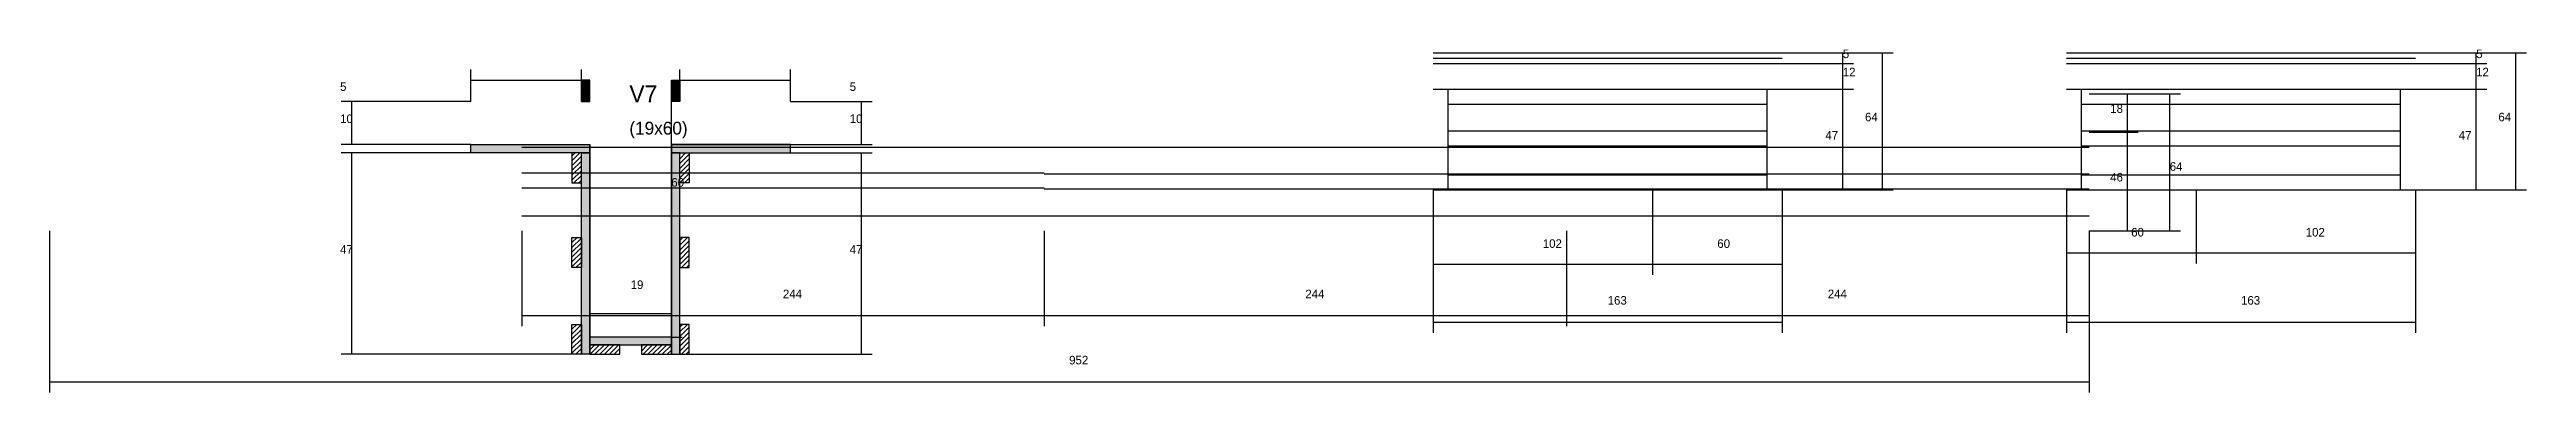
# Model space of a CAD drawing. Header units: metres. Extents: x -2848 to 21926, y -45195 to 1016.
# Drawn here: x 4529 to 5686, y -30930 to -30770 of the extents above; entities that cross this region are included whole.
import ezdxf

# ---------------------------------------------------------------- set-up
doc = ezdxf.new("R2010")
doc.units = ezdxf.units.M
for name, color, linetype in [('COTA', 241, 'Continuous'), ('Cota Seção (2x)', 4, 'Continuous'), ('Hachura', 253, 'Continuous'), ('Madeira', 126, 'Continuous'), ('Painéis', 200, 'Continuous'), ('SARR_2.2x7', 40, 'Continuous'), ('SARR_EDITAR', 141, 'Continuous'), ('Texto Seção', 7, 'Continuous')]:
    doc.layers.add(name, color=color, linetype=linetype)

msp = doc.modelspace()

# ---------------------------------------------------------------- texts
at = {"layer": 'COTA'}
for s, p in [('5', (5366.7, -30774.3)), ('5', (5662.5, -30774.3)), ('12', (5366.7, -30782.8)), ('12', (5662.5, -30782.8)), ('5', (4664.9, -30789.6)), ('5', (4902.9, -30789.6)), ('10', (4664.9, -30804.6)), ('10', (4902.9, -30804.6)), ('64', (5377.1, -30803.8)), ('18', (5491.6, -30799.9)), ('64', (5672.9, -30803.8)), ('47', (5358.6, -30812.3)), ('47', (5654.4, -30812.3)), ('46', (5491.6, -30831.9)), ('64', (5519.4, -30826.9)), ('47', (4664.9, -30865.6)), ('47', (4902.9, -30865.6)), ('102', (5226.6, -30862.9)), ('60', (5308.1, -30862.9)), ('60', (5501.4, -30857.6)), ('102', (5582.9, -30857.6)), ('244', (4871.7, -30886.4)), ('244', (5115.7, -30886.4)), ('163', (5256.9, -30889.4)), ('244', (5359.7, -30886.4)), ('163', (5552.7, -30889.4)), ('952', (5005.4, -30917.3))]:
    msp.add_text(s, height=4, dxfattribs=at).set_placement(p)
at = {"layer": 'Cota Seção (2x)'}
for s, p in [('60', (4819.6, -30834.3)), ('19', (4800.6, -30882.1))]:
    msp.add_text(s, height=4, dxfattribs=at).set_placement(p)
at = {"layer": 'Texto Seção'}
for s, height, p in [('V7', 8, (4800, -30795)), ('(19x60)', 6, (4800, -30810))]:
    msp.add_text(s, height=height, dxfattribs=at).set_placement(p)

# ---------------------------------------------------------------- hatches: boundary and pattern name
at = {"layer": 'Hachura'}
h = msp.add_hatch(color=8, dxfattribs=at)
h.dxf.hatch_style = 1
h.paths.add_polyline_path([(4781.6, -30784.6), (4777.6, -30784.6), (4777.6, -30784.6), (4777.6, -30794.6), (4777.6, -30794.6), (4781.6, -30794.6), (4781.6, -30794.6), (4781.6, -30784.6)])
h = msp.add_hatch(color=8, dxfattribs=at)
h.dxf.hatch_style = 1
h.paths.add_polyline_path([(4819.6, -30784.6), (4823.6, -30784.6), (4823.6, -30784.6), (4823.6, -30794.6), (4823.6, -30794.6), (4819.6, -30794.6), (4819.6, -30794.6), (4819.6, -30784.6)])
h = msp.add_hatch(color=8, dxfattribs=at)
h.dxf.hatch_style = 1
h.paths.add_polyline_path([(4726, -30818.6), (4726, -30814.6), (4726, -30814.6), (4781.6, -30814.6), (4781.6, -30814.6), (4781.6, -30818.6), (4781.6, -30818.6), (4726, -30818.6)])
h = msp.add_hatch(color=8, dxfattribs=at)
h.dxf.hatch_style = 1
h.paths.add_polyline_path([(4875.2, -30818.6), (4875.2, -30814.6), (4875.2, -30814.6), (4819.6, -30814.6), (4819.6, -30814.6), (4819.6, -30818.6), (4819.6, -30818.6), (4875.2, -30818.6)])
h = msp.add_hatch(dxfattribs=at)
h.set_pattern_fill('ANSI31', scale=0.5)
h.paths.add_polyline_path([(4777.6, -30818.6), (4773.2, -30818.6), (4773.2, -30818.6), (4773.2, -30832.6), (4773.2, -30832.6), (4777.6, -30832.6), (4777.6, -30832.6), (4777.6, -30818.6)])
h = msp.add_hatch(color=8, dxfattribs=at)
h.dxf.hatch_style = 1
h.paths.add_polyline_path([(4777.6, -30818.6), (4781.6, -30818.6), (4781.6, -30818.6), (4781.6, -30912.6), (4781.6, -30912.6), (4777.6, -30912.6), (4777.6, -30912.6), (4777.6, -30818.6)])
h = msp.add_hatch(color=8, dxfattribs=at)
h.dxf.hatch_style = 1
h.paths.add_polyline_path([(4823.6, -30818.6), (4819.6, -30818.6), (4819.6, -30818.6), (4819.6, -30912.6), (4819.6, -30912.6), (4823.6, -30912.6), (4823.6, -30912.6), (4823.6, -30818.6)])
h = msp.add_hatch(dxfattribs=at)
h.set_pattern_fill('ANSI31', scale=0.5)
h.paths.add_polyline_path([(4823.6, -30818.6), (4828, -30818.6), (4828, -30818.6), (4828, -30832.6), (4828, -30832.6), (4823.6, -30832.6), (4823.6, -30832.6), (4823.6, -30818.6)])
h = msp.add_hatch(dxfattribs=at)
h.set_pattern_fill('ANSI31', scale=0.5)
h.paths.add_polyline_path([(4777.6, -30872.1), (4773.2, -30872.1), (4773.2, -30872.1), (4773.2, -30858.1), (4773.2, -30858.1), (4777.6, -30858.1), (4777.6, -30858.1), (4777.6, -30872.1)])
h = msp.add_hatch(dxfattribs=at)
h.set_pattern_fill('ANSI31', scale=0.5)
h.paths.add_polyline_path([(4823.6, -30872.1), (4828, -30872.1), (4828, -30872.1), (4828, -30858.1), (4828, -30858.1), (4823.6, -30858.1), (4823.6, -30858.1), (4823.6, -30872.1)])
h = msp.add_hatch(dxfattribs=at)
h.set_pattern_fill('ANSI31', scale=0.5)
h.paths.add_polyline_path([(4777.6, -30912.6), (4773.2, -30912.6), (4773.2, -30912.6), (4773.2, -30898.6), (4773.2, -30898.6), (4777.6, -30898.6), (4777.6, -30898.6), (4777.6, -30912.6)])
h = msp.add_hatch(color=8, dxfattribs=at)
h.dxf.hatch_style = 1
h.paths.add_polyline_path([(4819.6, -30908.2), (4819.6, -30904.6), (4819.6, -30904.6), (4781.6, -30904.6), (4781.6, -30904.6), (4781.6, -30908.2), (4781.6, -30908.2), (4819.6, -30908.2)])
h = msp.add_hatch(dxfattribs=at)
h.set_pattern_fill('ANSI31', scale=0.5)
h.paths.add_polyline_path([(4795.6, -30912.6), (4795.6, -30908.2), (4795.6, -30908.2), (4781.6, -30908.2), (4781.6, -30908.2), (4781.6, -30912.6), (4781.6, -30912.6), (4795.6, -30912.6)])
h = msp.add_hatch(dxfattribs=at)
h.set_pattern_fill('ANSI31', scale=0.5)
h.paths.add_polyline_path([(4819.6, -30912.6), (4819.6, -30908.2), (4819.6, -30908.2), (4805.6, -30908.2), (4805.6, -30908.2), (4805.6, -30912.6), (4805.6, -30912.6), (4819.6, -30912.6)])
h = msp.add_hatch(dxfattribs=at)
h.set_pattern_fill('ANSI31', scale=0.5)
h.paths.add_polyline_path([(4823.6, -30912.6), (4828, -30912.6), (4828, -30912.6), (4828, -30898.6), (4828, -30898.6), (4823.6, -30898.6), (4823.6, -30898.6), (4823.6, -30912.6)])

# ---------------------------------------------------------------- linework, layer by layer
at = {"layer": 'COTA'}
for p, q in [((4726, -30794.6), (4726, -30779.6)), ((4777.6, -30784.6), (4777.6, -30779.6)), ((4823.6, -30784.6), (4823.6, -30779.6)), ((4875.2, -30794.6), (4875.2, -30779.6)), ((5338.4, -30771.8), (5390.2, -30771.8)), ((5338.4, -30771.8), (5371.7, -30771.8)), ((5338.4, -30776.8), (5371.7, -30776.8)), ((5338.4, -30776.8), (5371.7, -30776.8)), ((5366.7, -30776.8), (5366.7, -30771.8)), ((5366.7, -30788.8), (5366.7, -30776.8)), ((5385.2, -30835.8), (5385.2, -30771.8)), ((5634.2, -30771.8), (5686, -30771.8)), ((5634.2, -30771.8), (5667.5, -30771.8)), ((5634.2, -30776.8), (5667.5, -30776.8)), ((5634.2, -30776.8), (5667.5, -30776.8)), ((5662.5, -30776.8), (5662.5, -30771.8)), ((5662.5, -30788.8), (5662.5, -30776.8)), ((5681, -30835.8), (5681, -30771.8)), ((4726, -30784.6), (4777.6, -30784.6)), ((4823.6, -30784.6), (4875.2, -30784.6)), ((5338.4, -30788.8), (5371.7, -30788.8)), ((5338.4, -30788.8), (5371.7, -30788.8)), ((5366.7, -30835.8), (5366.7, -30788.8)), ((5481.7, -30790.9), (5504.7, -30790.9)), ((5481.7, -30790.9), (5524.4, -30790.9)), ((5499.7, -30808.9), (5499.7, -30790.9)), ((5519.4, -30854.9), (5519.4, -30790.9)), ((5634.2, -30788.8), (5667.5, -30788.8)), ((5634.2, -30788.8), (5667.5, -30788.8)), ((5662.5, -30835.8), (5662.5, -30788.8)), ((4726, -30794.6), (4665.4, -30794.6)), ((4670.4, -30814.6), (4670.4, -30794.6)), ((4875.2, -30794.6), (4913.4, -30794.6)), ((4908.4, -30814.6), (4908.4, -30794.6)), ((4726, -30814.6), (4665.4, -30814.6)), ((4875.2, -30814.6), (4913.4, -30814.6)), ((5481.7, -30808.9), (5504.7, -30808.9)), ((5481.7, -30808.9), (5504.7, -30808.9)), ((5499.7, -30854.9), (5499.7, -30808.9)), ((4726, -30818.6), (4665.4, -30818.6)), ((4670.4, -30912.6), (4670.4, -30818.6)), ((4875.2, -30818.6), (4913.4, -30818.6)), ((4908.4, -30912.6), (4908.4, -30818.6)), ((5175.4, -30835.8), (5175.4, -30902.6)), ((5175.4, -30835.8), (5175.4, -30875.5)), ((5277.9, -30835.8), (5277.9, -30875.5)), ((5277.9, -30835.8), (5277.9, -30875.5)), ((5338.4, -30835.8), (5338.4, -30902.6)), ((5338.4, -30835.8), (5371.7, -30835.8)), ((5338.4, -30835.8), (5390.2, -30835.8)), ((5338.4, -30835.8), (5338.4, -30875.5)), ((5471.2, -30835.8), (5471.2, -30902.6)), ((5471.2, -30835.8), (5471.2, -30870.2)), ((5531.7, -30835.8), (5531.7, -30870.2)), ((5531.7, -30835.8), (5531.7, -30870.2)), ((5634.2, -30835.8), (5634.2, -30902.6)), ((5634.2, -30835.8), (5667.5, -30835.8)), ((5634.2, -30835.8), (5686, -30835.8)), ((5634.2, -30835.8), (5634.2, -30870.2)), ((4529.2, -30854.9), (4529.2, -30930.4)), ((4749.7, -30854.9), (4749.7, -30899.4)), ((4993.7, -30854.9), (4993.7, -30899.4)), ((4993.7, -30854.9), (4993.7, -30899.4)), ((5237.7, -30854.9), (5237.7, -30899.4)), ((5237.7, -30854.9), (5237.7, -30899.4)), ((5481.7, -30854.9), (5504.7, -30854.9)), ((5481.7, -30854.9), (5524.4, -30854.9)), ((5481.7, -30854.9), (5481.7, -30899.4)), ((5481.7, -30854.9), (5481.7, -30930.4)), ((5175.4, -30870.5), (5277.9, -30870.5)), ((5277.9, -30870.5), (5338.4, -30870.5)), ((5471.2, -30865.2), (5531.7, -30865.2)), ((5531.7, -30865.2), (5634.2, -30865.2)), ((4749.7, -30894.4), (4993.7, -30894.4)), ((4993.7, -30894.4), (5237.7, -30894.4)), ((5175.4, -30897.6), (5338.4, -30897.6)), ((5237.7, -30894.4), (5481.7, -30894.4)), ((5471.2, -30897.6), (5634.2, -30897.6)), ((4773.2, -30912.6), (4665.4, -30912.6)), ((4828, -30912.6), (4913.4, -30912.6)), ((4529.2, -30925.4), (5481.7, -30925.4))]:
    msp.add_line(p, q, dxfattribs=at)
at = {"layer": 'Cota Seção (2x)'}
for p, q in [((4819.6, -30904.6), (4819.6, -30784.6)), ((4819.6, -30784.6), (4824.6, -30784.6)), ((4781.6, -30904.6), (4781.6, -30888.6)), ((4781.6, -30893.6), (4819.6, -30893.6)), ((4819.6, -30904.6), (4819.6, -30888.6)), ((4819.6, -30904.6), (4824.6, -30904.6))]:
    msp.add_line(p, q, dxfattribs=at)
at = {"layer": 'Madeira'}
for points in [[(4777.6, -30818.6), (4773.2, -30818.6), (4773.2, -30832.6), (4777.6, -30832.6)], [(4823.6, -30818.6), (4828, -30818.6), (4828, -30832.6), (4823.6, -30832.6)], [(4777.6, -30872.1), (4773.2, -30872.1), (4773.2, -30858.1), (4777.6, -30858.1)], [(4823.6, -30872.1), (4828, -30872.1), (4828, -30858.1), (4823.6, -30858.1)], [(4777.6, -30912.6), (4773.2, -30912.6), (4773.2, -30898.6), (4777.6, -30898.6)], [(4795.6, -30912.6), (4795.6, -30908.2), (4781.6, -30908.2), (4781.6, -30912.6)], [(4819.6, -30912.6), (4819.6, -30908.2), (4805.6, -30908.2), (4805.6, -30912.6)], [(4823.6, -30912.6), (4828, -30912.6), (4828, -30898.6), (4823.6, -30898.6)]]:
    msp.add_lwpolyline(points, close=True, dxfattribs=at)
at = {"layer": 'Painéis'}
for p, q in [((5175.4, -30771.8), (5338.4, -30771.8)), ((5175.4, -30776.8), (5338.4, -30776.8)), ((5471.2, -30771.8), (5634.2, -30771.8)), ((5471.2, -30776.8), (5634.2, -30776.8)), ((4777.6, -30794.6), (4777.6, -30784.6)), ((4823.6, -30794.6), (4823.6, -30784.6)), ((5175.4, -30788.8), (5338.4, -30788.8)), ((5471.2, -30788.8), (5634.2, -30788.8)), ((4726, -30814.6), (4781.6, -30814.6)), ((4726, -30818.6), (4726, -30814.6)), ((4781.6, -30818.6), (4781.6, -30814.6)), ((4819.6, -30814.6), (4875.2, -30814.6)), ((4819.6, -30818.6), (4819.6, -30814.6)), ((4875.2, -30818.6), (4875.2, -30814.6)), ((4781.6, -30912.6), (4781.6, -30818.6)), ((4819.6, -30912.6), (4819.6, -30818.6)), ((5175.4, -30835.8), (5338.4, -30835.8)), ((5471.2, -30835.8), (5634.2, -30835.8))]:
    msp.add_line(p, q, dxfattribs=at)
for points in [[(4781.6, -30784.6), (4777.6, -30784.6), (4777.6, -30794.6), (4781.6, -30794.6)], [(4819.6, -30784.6), (4823.6, -30784.6), (4823.6, -30794.6), (4819.6, -30794.6)], [(4726, -30818.6), (4726, -30814.6), (4781.6, -30814.6), (4781.6, -30818.6)], [(4875.2, -30818.6), (4875.2, -30814.6), (4819.6, -30814.6), (4819.6, -30818.6)], [(4777.6, -30818.6), (4781.6, -30818.6), (4781.6, -30912.6), (4777.6, -30912.6)], [(4823.6, -30818.6), (4819.6, -30818.6), (4819.6, -30912.6), (4823.6, -30912.6)], [(4819.6, -30908.2), (4819.6, -30904.6), (4781.6, -30904.6), (4781.6, -30908.2)]]:
    msp.add_lwpolyline(points, close=True, dxfattribs=at)
at = {"layer": 'SARR_2.2x7'}
for p, q in [((5182.4, -30835.8), (5182.4, -30788.8)), ((5331.4, -30835.8), (5331.4, -30788.8)), ((5478.2, -30835.8), (5478.2, -30788.8)), ((5627.2, -30835.8), (5627.2, -30788.8)), ((5182.4, -30795.8), (5277.9, -30795.8)), ((5277.9, -30795.8), (5331.4, -30795.8)), ((5478.2, -30795.8), (5531.7, -30795.8)), ((5531.7, -30795.8), (5627.2, -30795.8)), ((4749.7, -30815.9), (4993.7, -30815.9)), ((4993.7, -30815.9), (5237.7, -30815.9)), ((5182.4, -30808.3), (5277.9, -30808.3)), ((5182.4, -30815.3), (5277.9, -30815.3)), ((5237.7, -30815.9), (5481.7, -30815.9)), ((5277.9, -30808.3), (5331.4, -30808.3)), ((5277.9, -30815.3), (5331.4, -30815.3)), ((5478.2, -30808.3), (5531.7, -30808.3)), ((5478.2, -30815.3), (5531.7, -30815.3)), ((5531.7, -30808.3), (5627.2, -30808.3)), ((5531.7, -30815.3), (5627.2, -30815.3)), ((4749.7, -30827.9), (4993.7, -30827.9)), ((4993.7, -30828.4), (5237.7, -30828.4)), ((5237.7, -30828.4), (5481.7, -30828.4)), ((4749.7, -30834.9), (4993.7, -30834.9)), ((4993.7, -30835.4), (5237.7, -30835.4)), ((5182.4, -30828.8), (5277.9, -30828.8)), ((5237.7, -30835.4), (5481.7, -30835.4)), ((5277.9, -30828.8), (5331.4, -30828.8)), ((5478.2, -30828.8), (5531.7, -30828.8)), ((5531.7, -30828.8), (5627.2, -30828.8)), ((4749.7, -30847.9), (4993.7, -30847.9)), ((4993.7, -30847.9), (5237.7, -30847.9)), ((5237.7, -30847.9), (5481.7, -30847.9))]:
    msp.add_line(p, q, dxfattribs=at)
at = {"layer": 'SARR_EDITAR'}
for p, q in [((5175.4, -30774.3), (5277.9, -30774.3)), ((5277.9, -30774.3), (5338.4, -30774.3)), ((5471.2, -30774.3), (5531.7, -30774.3)), ((5531.7, -30774.3), (5634.2, -30774.3))]:
    msp.add_line(p, q, dxfattribs=at)

msp.set_redraw_order([(e.dxf.handle, doc.entitydb.next_handle()) for e in msp.query("TEXT MTEXT ATTDEF DIMENSION ARC_DIMENSION")])  # texts and dimensions are drawn at this point

doc.saveas('drawing.dxf')
